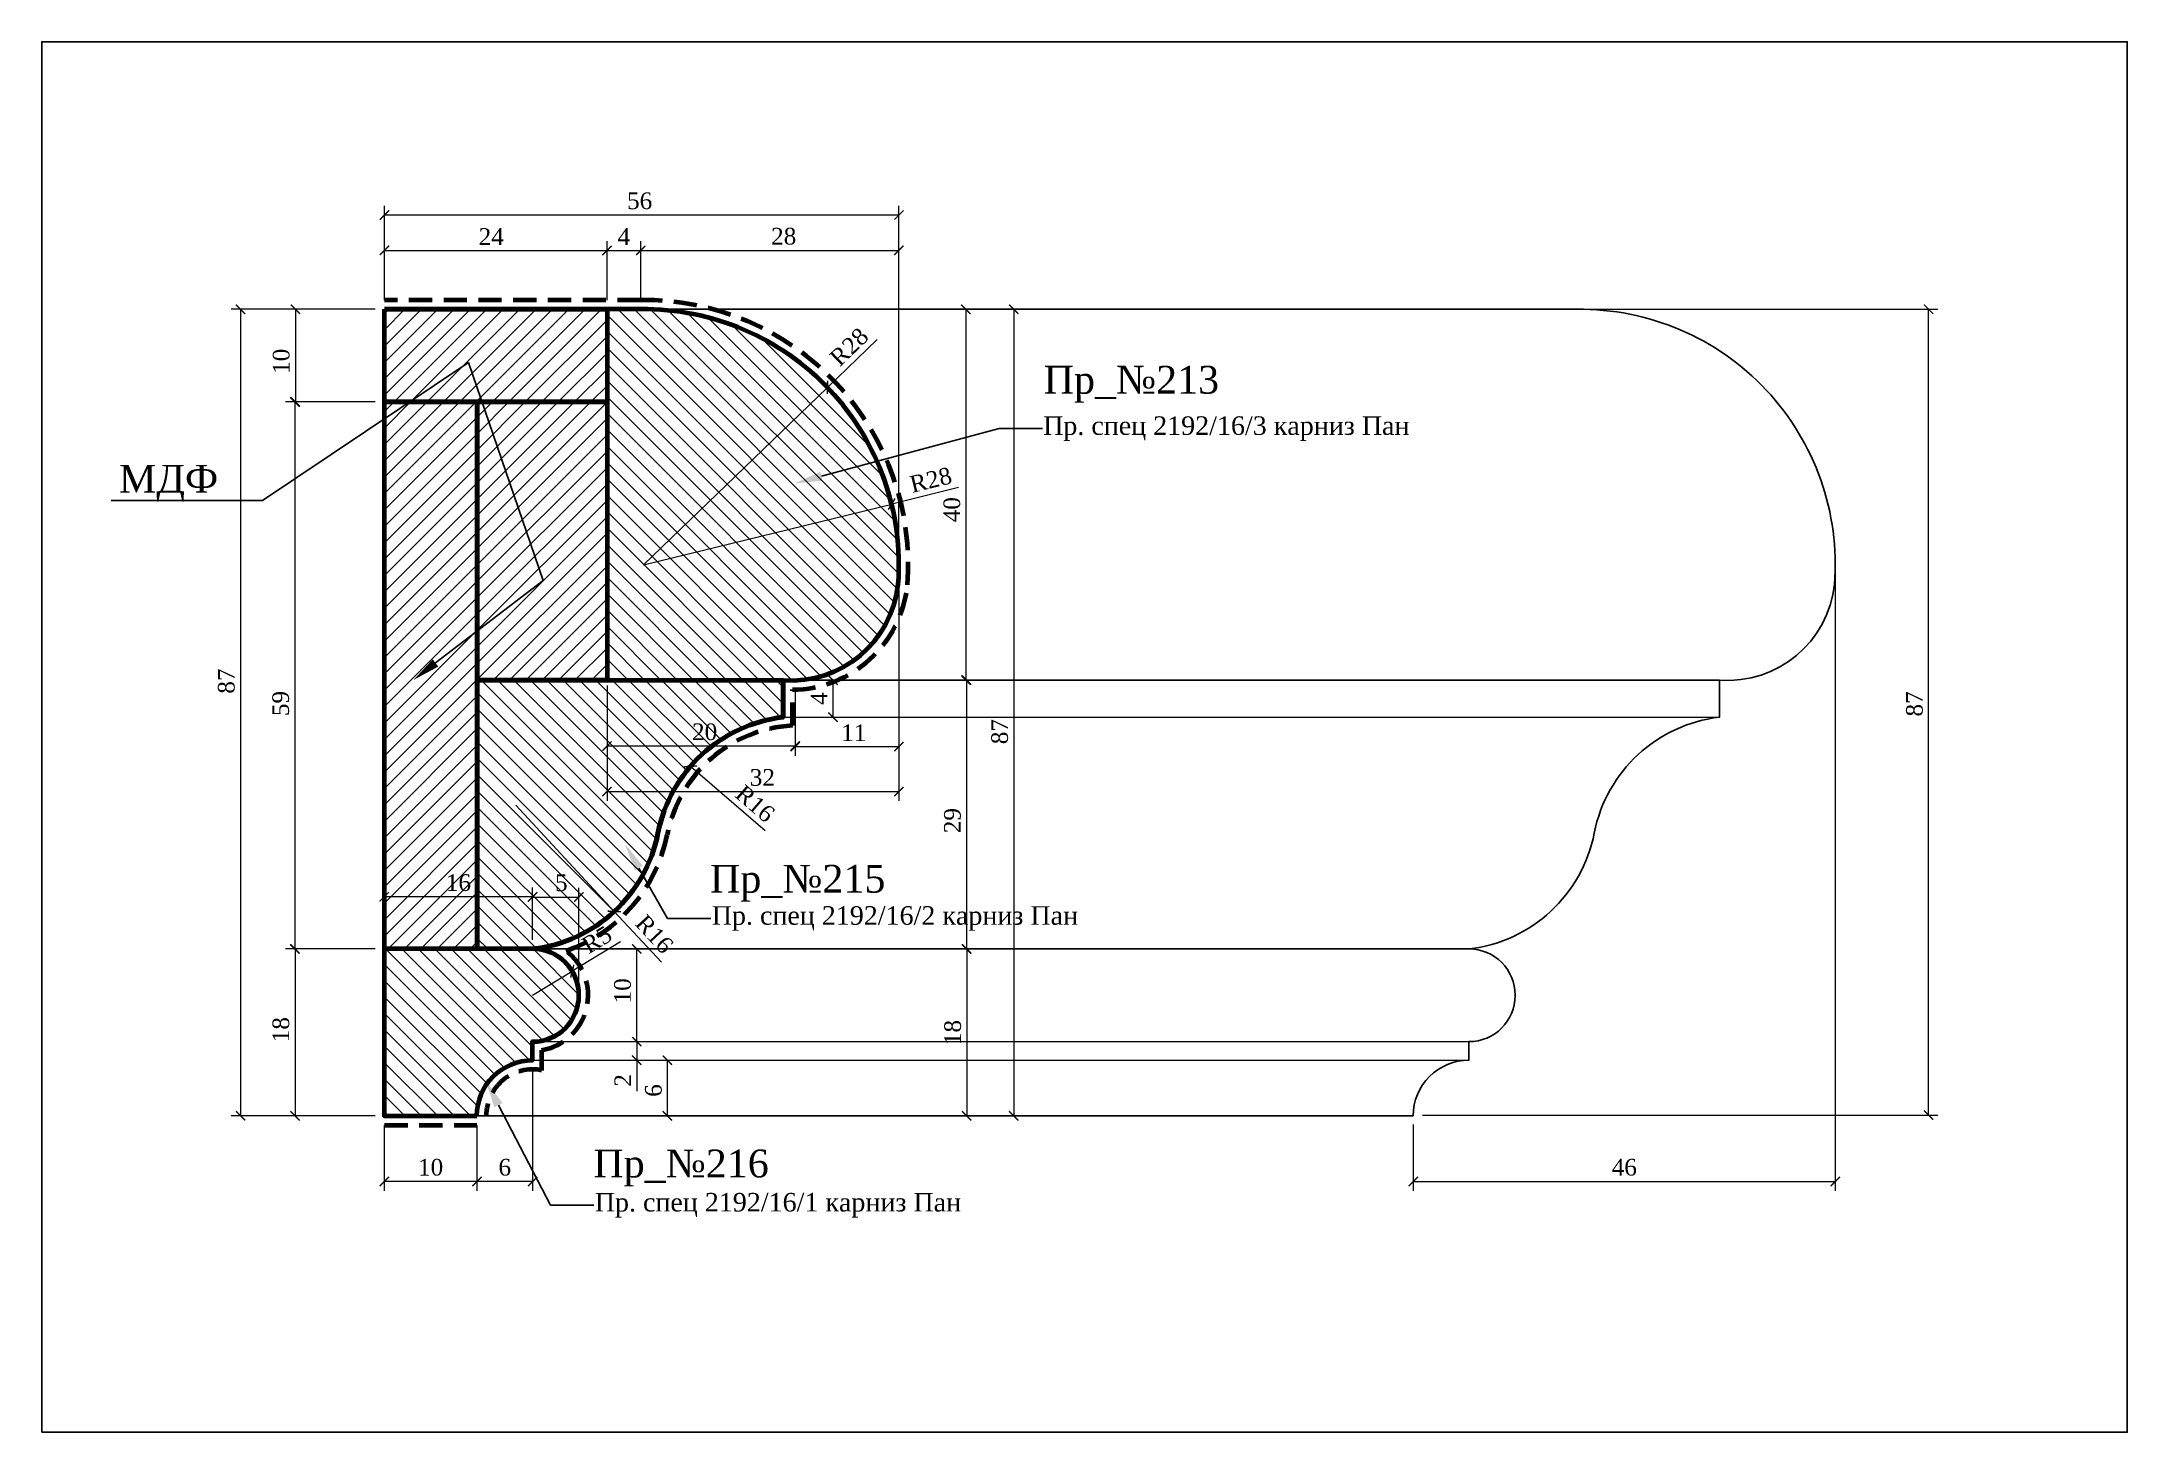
# Model space of a CAD drawing. Header units: millimetres. Extents: x 309027 to 309252, y -96089 to -95939.
import ezdxf
from ezdxf import colors
from ezdxf.entities.mleader import LeaderData, LeaderLine
from ezdxf.math import Vec2, Vec3

# ---------------------------------------------------------------- set-up
doc = ezdxf.new("R2010")
doc.units = ezdxf.units.MM
doc.header["$MEASUREMENT"] = 0
doc.linetypes.add('HIDDEN', pattern=[0.375, 0.25, -0.125])
doc.layers.add('Outside panel', color=7, linetype='Continuous', lineweight=18, true_color=0x7f5e57)
doc.layers.add('линия 15', color=7, linetype='Continuous', lineweight=15)
doc.layers.add('линия 50', color=1, linetype='Continuous', lineweight=140)
doc.layers.add('размеры в модели', color=7, linetype='Continuous')
doc.styles.add('ELECT', font='times.ttf')
doc.styles.get("Standard").update_dxf_attribs({"font": 'times.ttf'})
doc.dimstyles.new('M_1', dxfattribs={"dimtxt": 1.8, "dimasz": 1, "dimexe": 1, "dimexo": 1, "dimgap": 0.6, "dimtad": 1, "dimdec": 0, "dimdsep": 46, "dimtxsty": 'Standard', "dimblk": 'ARCHTICK', "dimcen": -5, "dimclrd": 7, "dimclre": 7, "dimclrt": 7, "dimadec": 0, "dimazin": 0, "dimtfac": 1, "dimtdec": 0, "dimtmove": 0, "dimatfit": 3, "dimfxl": 1, "dimtolj": 1, "dimtzin": 0, "dimlwd": 5, "dimlwe": 5, "dimarcsym": 0})
pattern_1 = [(45, (-330.2167, -140.9714), (-0.8838834765, 0.8838834765), [])]

msp = doc.modelspace()

# ---------------------------------------------------------------- texts
at = {"color": 5, "ltscale": 1000, "style": 'ELECT'}
for s, p in [('Пр_№213', (309135.13, -95977.08)), ('Пр_№215', (309099.13, -96030.91)), ('Пр_№216', (309086.55, -96061.62))]:
    msp.add_text(s, height=3, dxfattribs=at).set_placement(p)

# ---------------------------------------------------------------- blocks, each defined once
blk = doc.blocks.new('_ArchTick')
at = {"color": 0, "linetype": 'ByBlock', "const_width": 0.15}
blk.add_lwpolyline([(-0.5, -0.5), (0.5, 0.5)], dxfattribs=at)
blk = doc.blocks.new('*D30')
at = {"color": 7, "lineweight": 5, "ltscale": 1000, "transparency": 16777216}
for p, q in [((309193.97, -95967.98), (309231.6, -95967.98)), ((309230.6, -96054.9), (309230.6, -95967.98)), ((309176, -96054.9), (309231.6, -96054.9))]:
    blk.add_line(p, q, dxfattribs=at)
at = {"layer": 'Defpoints', "color": 0, "ltscale": 1000, "transparency": 16777216}
for p in [(309192.97, -95967.98), (309230.6, -95967.98), (309175, -96054.9)]:
    blk.add_point(p, dxfattribs=at)
at = {"color": 7, "lineweight": 5, "ltscale": 1000, "transparency": 16777216}
for p, rotation in [((309230.6, -95967.98), 90), ((309230.6, -96054.9), 270)]:
    blk.add_blockref('_ArchTick', p, dxfattribs=dict(at, rotation=rotation))
at = {"color": 7, "ltscale": 1000, "transparency": 16777216, "insert": (309229.08, -96010.55), "char_height": 1.8, "attachment_point": 5, "rotation": 90}
blk.add_mtext('\\A1;87', dxfattribs=at)
blk = doc.blocks.new('*D29')
at = {"color": 7, "lineweight": 5, "ltscale": 1000, "transparency": 16777216}
for p, q in [((309220.53, -95996.54), (309220.53, -96063.06)), ((309175, -96055.9), (309175, -96063.06)), ((309175, -96062.06), (309220.53, -96062.06))]:
    blk.add_line(p, q, dxfattribs=at)
at = {"layer": 'Defpoints', "color": 0, "ltscale": 1000, "transparency": 16777216}
for p in [(309220.53, -95995.54), (309175, -96054.9), (309220.53, -96062.06)]:
    blk.add_point(p, dxfattribs=at)
at = {"color": 7, "lineweight": 5, "ltscale": 1000, "transparency": 16777216, "rotation": 180}
blk.add_blockref('_ArchTick', (309175, -96062.06), dxfattribs=at)
at = {"color": 7, "lineweight": 5, "ltscale": 1000, "transparency": 16777216}
blk.add_blockref('_ArchTick', (309220.53, -96062.06), dxfattribs=at)
at = {"color": 7, "ltscale": 1000, "transparency": 16777216, "insert": (309197.77, -96060.54), "char_height": 1.8, "attachment_point": 5}
blk.add_mtext('\\A1;46', dxfattribs=at)
blk = doc.blocks.new('*D28')
at = {"layer": 'Defpoints', "color": 0, "ltscale": 1000, "transparency": 16777216}
for p in [(309064.02, -95967.98), (309048.48, -96054.98), (309064.02, -96054.98)]:
    blk.add_point(p, dxfattribs=at)
at = {"layer": 'линия 15', "color": 7, "lineweight": 5, "ltscale": 1000, "transparency": 16777216}
for p, q in [((309063.02, -95967.98), (309047.48, -95967.98)), ((309048.48, -95967.98), (309048.48, -96054.98)), ((309063.02, -96054.98), (309047.48, -96054.98))]:
    blk.add_line(p, q, dxfattribs=at)
for p, rotation in [((309048.48, -95967.98), 90), ((309048.48, -96054.98), 270)]:
    blk.add_blockref('_ArchTick', p, dxfattribs=dict(at, rotation=rotation))
at = {"layer": 'линия 15', "color": 7, "ltscale": 1000, "transparency": 16777216, "insert": (309046.96, -96008.09), "char_height": 1.8, "attachment_point": 5, "rotation": 90}
blk.add_mtext('\\A1;87', dxfattribs=at)
blk = doc.blocks.new('*D27')
at = {"layer": 'Defpoints', "color": 0, "ltscale": 1000, "transparency": 16777216}
for p in [(309088.02, -95967.98), (309074.03, -96054.98), (309131.9, -96054.98)]:
    blk.add_point(p, dxfattribs=at)
at = {"layer": 'линия 15', "color": 7, "lineweight": 5, "ltscale": 1000, "transparency": 16777216}
for p, q in [((309089.02, -95967.98), (309132.9, -95967.98)), ((309131.9, -95967.98), (309131.9, -96054.98)), ((309075.03, -96054.98), (309132.9, -96054.98))]:
    blk.add_line(p, q, dxfattribs=at)
for p, rotation in [((309131.9, -95967.98), 90), ((309131.9, -96054.98), 270)]:
    blk.add_blockref('_ArchTick', p, dxfattribs=dict(at, rotation=rotation))
at = {"layer": 'линия 15', "color": 7, "ltscale": 1000, "transparency": 16777216, "insert": (309130.39, -96013.54), "char_height": 1.8, "attachment_point": 5, "rotation": 90}
blk.add_mtext('\\A1;87', dxfattribs=at)
blk = doc.blocks.new('*D26')
at = {"layer": 'Defpoints', "color": 0, "ltscale": 1000, "transparency": 16777216}
for p in [(309119.52, -95957.81), (309064.02, -95967.98), (309119.52, -95995.54)]:
    blk.add_point(p, dxfattribs=at)
at = {"layer": 'линия 15', "color": 7, "lineweight": 5, "ltscale": 1000, "transparency": 16777216}
for p, q in [((309064.02, -95966.98), (309064.02, -95956.81)), ((309064.02, -95957.81), (309119.52, -95957.81)), ((309119.52, -95994.54), (309119.52, -95956.81))]:
    blk.add_line(p, q, dxfattribs=at)
at = {"layer": 'линия 15', "color": 7, "lineweight": 5, "ltscale": 1000, "transparency": 16777216, "rotation": 180}
blk.add_blockref('_ArchTick', (309064.02, -95957.81), dxfattribs=at)
at = {"layer": 'линия 15', "color": 7, "lineweight": 5, "ltscale": 1000, "transparency": 16777216}
blk.add_blockref('_ArchTick', (309119.52, -95957.81), dxfattribs=at)
at = {"layer": 'линия 15', "color": 7, "ltscale": 1000, "transparency": 16777216, "insert": (309091.54, -95956.29), "char_height": 1.8, "attachment_point": 5}
blk.add_mtext('\\A1;56', dxfattribs=at)
blk = doc.blocks.new('*D25')
at = {"layer": 'Defpoints', "color": 0, "ltscale": 1000, "transparency": 16777216}
for p in [(309088.02, -95967.98), (309107.02, -96007.98), (309126.74, -96007.98)]:
    blk.add_point(p, dxfattribs=at)
at = {"layer": 'размеры в модели', "color": 7, "lineweight": 5, "ltscale": 1000, "transparency": 16777216}
for p, q in [((309089.02, -95967.98), (309127.74, -95967.98)), ((309126.74, -95967.98), (309126.74, -96007.98)), ((309108.02, -96007.98), (309127.74, -96007.98))]:
    blk.add_line(p, q, dxfattribs=at)
for p, rotation in [((309126.74, -95967.98), 90), ((309126.74, -96007.98), 270)]:
    blk.add_blockref('_ArchTick', p, dxfattribs=dict(at, rotation=rotation))
at = {"layer": 'размеры в модели', "color": 7, "ltscale": 1000, "transparency": 16777216, "insert": (309125.23, -95989.6), "char_height": 1.8, "attachment_point": 5, "rotation": 90}
blk.add_mtext('\\A1;40', dxfattribs=at)
blk = doc.blocks.new('*D24')
at = {"layer": 'Defpoints', "color": 0, "ltscale": 1000, "transparency": 16777216}
for p in [(309080.02, -96036.98), (309074.03, -96054.98), (309126.83, -96054.98)]:
    blk.add_point(p, dxfattribs=at)
at = {"layer": 'размеры в модели', "color": 7, "lineweight": 5, "ltscale": 1000, "transparency": 16777216}
for p, q in [((309081.02, -96036.98), (309127.83, -96036.98)), ((309126.83, -96036.98), (309126.83, -96054.98)), ((309075.03, -96054.98), (309127.83, -96054.98))]:
    blk.add_line(p, q, dxfattribs=at)
for p, rotation in [((309126.83, -96036.98), 90), ((309126.83, -96054.98), 270)]:
    blk.add_blockref('_ArchTick', p, dxfattribs=dict(at, rotation=rotation))
at = {"layer": 'размеры в модели', "color": 7, "ltscale": 1000, "transparency": 16777216, "insert": (309125.32, -96046), "char_height": 1.8, "attachment_point": 5, "rotation": 90}
blk.add_mtext('\\A1;18', dxfattribs=at)
blk = doc.blocks.new('*D23')
at = {"layer": 'Defpoints', "color": 0, "ltscale": 1000, "transparency": 16777216}
for p in [(309107.02, -96007.98), (309080.02, -96036.98), (309126.81, -96036.98)]:
    blk.add_point(p, dxfattribs=at)
at = {"layer": 'размеры в модели', "color": 7, "lineweight": 5, "ltscale": 1000, "transparency": 16777216}
for p, q in [((309108.02, -96007.98), (309127.81, -96007.98)), ((309126.81, -96007.98), (309126.81, -96036.98)), ((309081.02, -96036.98), (309127.81, -96036.98))]:
    blk.add_line(p, q, dxfattribs=at)
for p, rotation in [((309126.81, -96007.98), 90), ((309126.81, -96036.98), 270)]:
    blk.add_blockref('_ArchTick', p, dxfattribs=dict(at, rotation=rotation))
at = {"layer": 'размеры в модели', "color": 7, "ltscale": 1000, "transparency": 16777216, "insert": (309125.29, -96023.14), "char_height": 1.8, "attachment_point": 5, "rotation": 90}
blk.add_mtext('\\A1;29', dxfattribs=at)
blk = doc.blocks.new('*D22')
at = {"layer": 'Defpoints', "color": 0, "ltscale": 1000, "transparency": 16777216}
for p in [(309078.2, -96021.48), (309088.81, -96032.93)]:
    blk.add_point(p, dxfattribs=at)
at = {"layer": 'размеры в модели', "color": 7, "lineweight": 5, "ltscale": 1000, "transparency": 16777216}
for p in [(309078.2, -96021.48), (309093.89, -96038.42)]:
    blk.add_line(p, (309088.81, -96032.93), dxfattribs=at)
at = {"layer": 'размеры в модели', "color": 7, "lineweight": 5, "ltscale": 1000, "transparency": 16777216, "rotation": 132.7974018384636}
blk.add_blockref('_ArchTick', (309088.81, -96032.93), dxfattribs=at)
at = {"layer": 'размеры в модели', "color": 7, "ltscale": 1000, "transparency": 16777216, "insert": (309093.14, -96035.38), "char_height": 1.8, "attachment_point": 5, "rotation": 312.7974}
blk.add_mtext('\\A1;R16', dxfattribs=at)
blk = doc.blocks.new('*D21')
at = {"layer": 'Defpoints', "color": 0, "ltscale": 1000, "transparency": 16777216}
for p in [(309097.01, -96017.29), (309108.83, -96027.48)]:
    blk.add_point(p, dxfattribs=at)
at = {"layer": 'размеры в модели', "color": 7, "lineweight": 5, "ltscale": 1000, "transparency": 16777216}
blk.add_line((309105.09, -96024.25), (309097.01, -96017.29), dxfattribs=at)
at = {"layer": 'размеры в модели', "color": 7, "lineweight": 5, "ltscale": 1000, "transparency": 16777216, "rotation": 139.2594518220085}
blk.add_blockref('_ArchTick', (309097.01, -96017.29), dxfattribs=at)
at = {"layer": 'размеры в модели', "color": 7, "ltscale": 1000, "transparency": 16777216, "insert": (309104, -96021.31), "char_height": 1.8, "attachment_point": 5, "rotation": 319.2595}
blk.add_mtext('\\A1;R16', dxfattribs=at)
blk = doc.blocks.new('*D20')
at = {"layer": 'Defpoints', "color": 0, "ltscale": 1000, "transparency": 16777216}
for p in [(309107.02, -96007.98), (309107.02, -96011.98), (309112.4, -96011.98)]:
    blk.add_point(p, dxfattribs=at)
at = {"layer": 'размеры в модели', "color": 7, "lineweight": 5, "ltscale": 1000, "transparency": 16777216}
for p, q in [((309108.02, -96007.98), (309113.4, -96007.98)), ((309112.4, -96007.98), (309112.4, -96011.98)), ((309108.02, -96011.98), (309113.4, -96011.98))]:
    blk.add_line(p, q, dxfattribs=at)
for p, rotation in [((309112.4, -96007.98), 90), ((309112.4, -96011.98), 270)]:
    blk.add_blockref('_ArchTick', p, dxfattribs=dict(at, rotation=rotation))
at = {"layer": 'размеры в модели', "color": 7, "ltscale": 1000, "transparency": 16777216, "insert": (309110.9, -96009.98), "char_height": 1.8, "attachment_point": 5, "rotation": 90}
blk.add_mtext('\\A1;4', dxfattribs=at)
blk = doc.blocks.new('*D19')
at = {"layer": 'Defpoints', "color": 0, "ltscale": 1000, "transparency": 16777216}
for p in [(309084.99, -96031.38), (309079.99, -96036.98), (309084.99, -96041.98)]:
    blk.add_point(p, dxfattribs=at)
at = {"layer": 'размеры в модели', "color": 7, "lineweight": 5, "ltscale": 1000, "transparency": 16777216}
for p, q in [((309079.99, -96035.98), (309079.99, -96030.38)), ((309079.99, -96031.38), (309084.99, -96031.38)), ((309084.99, -96040.98), (309084.99, -96030.38))]:
    blk.add_line(p, q, dxfattribs=at)
at = {"layer": 'размеры в модели', "color": 7, "lineweight": 5, "ltscale": 1000, "transparency": 16777216, "rotation": 180}
blk.add_blockref('_ArchTick', (309079.99, -96031.38), dxfattribs=at)
at = {"layer": 'размеры в модели', "color": 7, "lineweight": 5, "ltscale": 1000, "transparency": 16777216}
blk.add_blockref('_ArchTick', (309084.99, -96031.38), dxfattribs=at)
at = {"layer": 'размеры в модели', "color": 7, "ltscale": 1000, "transparency": 16777216, "insert": (309083.09, -96029.86), "char_height": 1.8, "attachment_point": 5}
blk.add_mtext('\\A1;5', dxfattribs=at)
blk = doc.blocks.new('*D18')
at = {"layer": 'Defpoints', "color": 0, "ltscale": 1000, "transparency": 16777216}
for p in [(309079.99, -96048.98), (309094.54, -96048.98), (309073.99, -96054.98)]:
    blk.add_point(p, dxfattribs=at)
at = {"layer": 'размеры в модели', "color": 7, "lineweight": 5, "ltscale": 1000, "transparency": 16777216}
for p, q in [((309080.99, -96048.98), (309095.54, -96048.98)), ((309094.54, -96054.98), (309094.54, -96048.98)), ((309074.99, -96054.98), (309095.54, -96054.98))]:
    blk.add_line(p, q, dxfattribs=at)
for p, rotation in [((309094.54, -96048.98), 90), ((309094.54, -96054.98), 270)]:
    blk.add_blockref('_ArchTick', p, dxfattribs=dict(at, rotation=rotation))
at = {"layer": 'размеры в модели', "color": 7, "ltscale": 1000, "transparency": 16777216, "insert": (309093.03, -96052.25), "char_height": 1.8, "attachment_point": 5, "rotation": 90}
blk.add_mtext('\\A1;6', dxfattribs=at)
blk = doc.blocks.new('*D17')
at = {"layer": 'Defpoints', "color": 0, "ltscale": 1000, "transparency": 16777216}
for p in [(309079.99, -96036.98), (309091.22, -96036.98), (309079.99, -96046.98)]:
    blk.add_point(p, dxfattribs=at)
at = {"layer": 'размеры в модели', "color": 7, "lineweight": 5, "ltscale": 1000, "transparency": 16777216}
for p, q in [((309080.99, -96036.98), (309092.22, -96036.98)), ((309091.22, -96046.98), (309091.22, -96036.98)), ((309080.99, -96046.98), (309092.22, -96046.98))]:
    blk.add_line(p, q, dxfattribs=at)
for p, rotation in [((309091.22, -96036.98), 90), ((309091.22, -96046.98), 270)]:
    blk.add_blockref('_ArchTick', p, dxfattribs=dict(at, rotation=rotation))
at = {"layer": 'размеры в модели', "color": 7, "ltscale": 1000, "transparency": 16777216, "insert": (309089.7, -96041.5), "char_height": 1.8, "attachment_point": 5, "rotation": 90}
blk.add_mtext('\\A1;10', dxfattribs=at)
blk = doc.blocks.new('*D16')
at = {"layer": 'Defpoints', "color": 0, "ltscale": 1000, "transparency": 16777216}
for p in [(309079.99, -96048.98), (309073.99, -96054.98), (309073.99, -96062.06)]:
    blk.add_point(p, dxfattribs=at)
at = {"layer": 'размеры в модели', "color": 7, "lineweight": 5, "ltscale": 1000, "transparency": 16777216}
for p, q in [((309079.99, -96049.98), (309079.99, -96063.06)), ((309073.99, -96055.98), (309073.99, -96063.06)), ((309079.99, -96062.06), (309073.99, -96062.06))]:
    blk.add_line(p, q, dxfattribs=at)
at = {"layer": 'размеры в модели', "color": 7, "lineweight": 5, "ltscale": 1000, "transparency": 16777216, "rotation": 180}
blk.add_blockref('_ArchTick', (309073.99, -96062.06), dxfattribs=at)
at = {"layer": 'размеры в модели', "color": 7, "lineweight": 5, "ltscale": 1000, "transparency": 16777216}
blk.add_blockref('_ArchTick', (309079.99, -96062.06), dxfattribs=at)
at = {"layer": 'размеры в модели', "color": 7, "ltscale": 1000, "transparency": 16777216, "insert": (309076.99, -96060.54), "char_height": 1.8, "attachment_point": 5}
blk.add_mtext('\\A1;6', dxfattribs=at)
blk = doc.blocks.new('*D15')
at = {"layer": 'Defpoints', "color": 0, "ltscale": 1000, "transparency": 16777216}
for p in [(309079.99, -96046.98), (309079.99, -96048.98), (309091.22, -96048.98)]:
    blk.add_point(p, dxfattribs=at)
at = {"layer": 'размеры в модели', "color": 7, "lineweight": 5, "ltscale": 1000, "transparency": 16777216}
for p, q in [((309080.99, -96046.98), (309092.22, -96046.98)), ((309091.22, -96046.98), (309091.22, -96048.98)), ((309080.99, -96048.98), (309092.22, -96048.98)), ((309091.22, -96048.98), (309091.22, -96052.34))]:
    blk.add_line(p, q, dxfattribs=at)
for p, rotation in [((309091.22, -96046.98), 90), ((309091.22, -96048.98), 270)]:
    blk.add_blockref('_ArchTick', p, dxfattribs=dict(at, rotation=rotation))
at = {"layer": 'размеры в модели', "color": 7, "ltscale": 1000, "transparency": 16777216, "insert": (309089.72, -96051.16), "char_height": 1.8, "attachment_point": 5, "rotation": 90}
blk.add_mtext('\\A1;2', dxfattribs=at)
blk = doc.blocks.new('*D14')
at = {"layer": 'Defpoints', "color": 0, "ltscale": 1000, "transparency": 16777216}
for p in [(309084.27, -96039.38), (309079.99, -96041.98)]:
    blk.add_point(p, dxfattribs=at)
at = {"layer": 'размеры в модели', "color": 7, "lineweight": 5, "ltscale": 1000, "transparency": 16777216}
for p in [(309089.46, -96036.22), (309079.99, -96041.98)]:
    blk.add_line(p, (309084.27, -96039.38), dxfattribs=at)
at = {"layer": 'размеры в модели', "color": 7, "lineweight": 5, "ltscale": 1000, "transparency": 16777216, "rotation": 211.2868733974969}
blk.add_blockref('_ArchTick', (309084.27, -96039.38), dxfattribs=at)
at = {"layer": 'размеры в модели', "color": 7, "ltscale": 1000, "transparency": 16777216, "insert": (309086.93, -96035.99), "char_height": 1.8, "attachment_point": 5, "rotation": 31.2869}
blk.add_mtext('\\A1;R5', dxfattribs=at)
blk = doc.blocks.new('*D13')
at = {"layer": 'Defpoints', "color": 0, "ltscale": 1000, "transparency": 16777216}
for p in [(309063.99, -96031.35), (309063.99, -96036.98), (309079.99, -96036.98)]:
    blk.add_point(p, dxfattribs=at)
at = {"layer": 'размеры в модели', "color": 7, "lineweight": 5, "ltscale": 1000, "transparency": 16777216}
for p, q in [((309063.99, -96035.98), (309063.99, -96030.35)), ((309079.99, -96031.35), (309063.99, -96031.35)), ((309079.99, -96035.98), (309079.99, -96030.35))]:
    blk.add_line(p, q, dxfattribs=at)
at = {"layer": 'размеры в модели', "color": 7, "lineweight": 5, "ltscale": 1000, "transparency": 16777216, "rotation": 180}
blk.add_blockref('_ArchTick', (309063.99, -96031.35), dxfattribs=at)
at = {"layer": 'размеры в модели', "color": 7, "lineweight": 5, "ltscale": 1000, "transparency": 16777216}
blk.add_blockref('_ArchTick', (309079.99, -96031.35), dxfattribs=at)
at = {"layer": 'размеры в модели', "color": 7, "ltscale": 1000, "transparency": 16777216, "insert": (309071.99, -96029.84), "char_height": 1.8, "attachment_point": 5}
blk.add_mtext('\\A1;16', dxfattribs=at)
blk = doc.blocks.new('*D12')
at = {"layer": 'Defpoints', "color": 0, "ltscale": 1000, "transparency": 16777216}
for p in [(309063.99, -96054.98), (309073.99, -96054.98), (309063.99, -96062.06)]:
    blk.add_point(p, dxfattribs=at)
at = {"layer": 'размеры в модели', "color": 7, "lineweight": 5, "ltscale": 1000, "transparency": 16777216}
for p, q in [((309063.99, -96055.98), (309063.99, -96063.06)), ((309073.99, -96055.98), (309073.99, -96063.06)), ((309073.99, -96062.06), (309063.99, -96062.06))]:
    blk.add_line(p, q, dxfattribs=at)
at = {"layer": 'размеры в модели', "color": 7, "lineweight": 5, "ltscale": 1000, "transparency": 16777216, "rotation": 180}
blk.add_blockref('_ArchTick', (309063.99, -96062.06), dxfattribs=at)
at = {"layer": 'размеры в модели', "color": 7, "lineweight": 5, "ltscale": 1000, "transparency": 16777216}
blk.add_blockref('_ArchTick', (309073.99, -96062.06), dxfattribs=at)
at = {"layer": 'размеры в модели', "color": 7, "ltscale": 1000, "transparency": 16777216, "insert": (309068.99, -96060.54), "char_height": 1.8, "attachment_point": 5}
blk.add_mtext('\\A1;10', dxfattribs=at)
blk = doc.blocks.new('*D11')
at = {"layer": 'Defpoints', "color": 0, "ltscale": 1000, "transparency": 16777216}
for p in [(309064.02, -96036.98), (309054.36, -96054.98), (309063.99, -96054.98)]:
    blk.add_point(p, dxfattribs=at)
at = {"layer": 'размеры в модели', "color": 7, "lineweight": 5, "ltscale": 1000, "transparency": 16777216}
for p, q in [((309063.02, -96036.98), (309053.36, -96036.98)), ((309054.36, -96036.98), (309054.36, -96054.98)), ((309062.99, -96054.98), (309053.36, -96054.98))]:
    blk.add_line(p, q, dxfattribs=at)
for p, rotation in [((309054.36, -96036.98), 90), ((309054.36, -96054.98), 270)]:
    blk.add_blockref('_ArchTick', p, dxfattribs=dict(at, rotation=rotation))
at = {"layer": 'размеры в модели', "color": 7, "ltscale": 1000, "transparency": 16777216, "insert": (309052.84, -96045.69), "char_height": 1.8, "attachment_point": 5, "rotation": 90}
blk.add_mtext('\\A1;18', dxfattribs=at)
blk = doc.blocks.new('*D10')
at = {"layer": 'Defpoints', "color": 0, "ltscale": 1000, "transparency": 16777216}
for p in [(309064.02, -95977.98), (309054.34, -96036.98), (309064.02, -96036.98)]:
    blk.add_point(p, dxfattribs=at)
at = {"layer": 'размеры в модели', "color": 7, "lineweight": 5, "ltscale": 1000, "transparency": 16777216}
for p, q in [((309063.02, -95977.98), (309053.34, -95977.98)), ((309054.34, -95977.98), (309054.34, -96036.98)), ((309063.02, -96036.98), (309053.34, -96036.98))]:
    blk.add_line(p, q, dxfattribs=at)
for p, rotation in [((309054.34, -95977.98), 90), ((309054.34, -96036.98), 270)]:
    blk.add_blockref('_ArchTick', p, dxfattribs=dict(at, rotation=rotation))
at = {"layer": 'размеры в модели', "color": 7, "ltscale": 1000, "transparency": 16777216, "insert": (309052.82, -96010.51), "char_height": 1.8, "attachment_point": 5, "rotation": 90}
blk.add_mtext('\\A1;59', dxfattribs=at)
blk = doc.blocks.new('*D9')
at = {"layer": 'Defpoints', "color": 0, "ltscale": 1000, "transparency": 16777216}
for p in [(309064.02, -95967.98), (309054.4, -95977.98), (309064.02, -95977.98)]:
    blk.add_point(p, dxfattribs=at)
at = {"layer": 'размеры в модели', "color": 7, "lineweight": 5, "ltscale": 1000, "transparency": 16777216}
for p, q in [((309063.02, -95967.98), (309053.4, -95967.98)), ((309054.4, -95967.98), (309054.4, -95977.98)), ((309063.02, -95977.98), (309053.4, -95977.98))]:
    blk.add_line(p, q, dxfattribs=at)
for p, rotation in [((309054.4, -95967.98), 90), ((309054.4, -95977.98), 270)]:
    blk.add_blockref('_ArchTick', p, dxfattribs=dict(at, rotation=rotation))
at = {"layer": 'размеры в модели', "color": 7, "ltscale": 1000, "transparency": 16777216, "insert": (309052.88, -95973.59), "char_height": 1.8, "attachment_point": 5, "rotation": 90}
blk.add_mtext('\\A1;10', dxfattribs=at)
blk = doc.blocks.new('*D8')
at = {"layer": 'Defpoints', "color": 0, "ltscale": 1000, "transparency": 16777216}
for p in [(309088.02, -95961.63), (309064.02, -95967.98), (309088.02, -95967.98)]:
    blk.add_point(p, dxfattribs=at)
at = {"layer": 'размеры в модели', "color": 7, "lineweight": 5, "ltscale": 1000, "transparency": 16777216}
for p, q in [((309064.02, -95966.98), (309064.02, -95960.63)), ((309064.02, -95961.63), (309088.02, -95961.63)), ((309088.02, -95966.98), (309088.02, -95960.63))]:
    blk.add_line(p, q, dxfattribs=at)
at = {"layer": 'размеры в модели', "color": 7, "lineweight": 5, "ltscale": 1000, "transparency": 16777216, "rotation": 180}
blk.add_blockref('_ArchTick', (309064.02, -95961.63), dxfattribs=at)
at = {"layer": 'размеры в модели', "color": 7, "lineweight": 5, "ltscale": 1000, "transparency": 16777216}
blk.add_blockref('_ArchTick', (309088.02, -95961.63), dxfattribs=at)
at = {"layer": 'размеры в модели', "color": 7, "ltscale": 1000, "transparency": 16777216, "insert": (309075.53, -95960.13), "char_height": 1.8, "attachment_point": 5}
blk.add_mtext('\\A1;24', dxfattribs=at)
blk = doc.blocks.new('*D7')
at = {"layer": 'Defpoints', "color": 0, "ltscale": 1000, "transparency": 16777216}
for p in [(309119.51, -95961.63), (309091.66, -95966.91), (309119.51, -95996.21)]:
    blk.add_point(p, dxfattribs=at)
at = {"layer": 'размеры в модели', "color": 7, "lineweight": 5, "ltscale": 1000, "transparency": 16777216}
for p, q in [((309091.66, -95965.91), (309091.66, -95960.63)), ((309091.66, -95961.63), (309119.51, -95961.63)), ((309119.51, -95995.21), (309119.51, -95960.63))]:
    blk.add_line(p, q, dxfattribs=at)
at = {"layer": 'размеры в модели', "color": 7, "lineweight": 5, "ltscale": 1000, "transparency": 16777216, "rotation": 180}
blk.add_blockref('_ArchTick', (309091.66, -95961.63), dxfattribs=at)
at = {"layer": 'размеры в модели', "color": 7, "lineweight": 5, "ltscale": 1000, "transparency": 16777216}
blk.add_blockref('_ArchTick', (309119.51, -95961.63), dxfattribs=at)
at = {"layer": 'размеры в модели', "color": 7, "ltscale": 1000, "transparency": 16777216, "insert": (309107.08, -95960.11), "char_height": 1.8, "attachment_point": 5}
blk.add_mtext('\\A1;28', dxfattribs=at)
blk = doc.blocks.new('*D6')
at = {"layer": 'Defpoints', "color": 0, "ltscale": 1000, "transparency": 16777216}
for p in [(309119.52, -95996.02), (309108.33, -96009), (309119.52, -96015.16)]:
    blk.add_point(p, dxfattribs=at)
at = {"layer": 'размеры в модели', "color": 7, "lineweight": 5, "ltscale": 1000, "transparency": 16777216}
for p, q in [((309119.52, -95997.02), (309119.52, -96016.16)), ((309108.33, -96010), (309108.33, -96016.16)), ((309108.33, -96015.16), (309119.52, -96015.16))]:
    blk.add_line(p, q, dxfattribs=at)
at = {"layer": 'размеры в модели', "color": 7, "lineweight": 5, "ltscale": 1000, "transparency": 16777216, "rotation": 180}
blk.add_blockref('_ArchTick', (309108.33, -96015.16), dxfattribs=at)
at = {"layer": 'размеры в модели', "color": 7, "lineweight": 5, "ltscale": 1000, "transparency": 16777216}
blk.add_blockref('_ArchTick', (309119.52, -96015.16), dxfattribs=at)
at = {"layer": 'размеры в модели', "color": 7, "ltscale": 1000, "transparency": 16777216, "insert": (309114.64, -96013.66), "char_height": 1.8, "attachment_point": 5}
blk.add_mtext('\\A1;11', dxfattribs=at)
blk = doc.blocks.new('*D5')
at = {"layer": 'Defpoints', "color": 0, "ltscale": 1000, "transparency": 16777216}
for p in [(309118.73, -95988.99), (309091.96, -95995.54)]:
    blk.add_point(p, dxfattribs=at)
at = {"layer": 'размеры в модели', "color": 7, "lineweight": 5, "ltscale": 1000, "transparency": 16777216}
for p in [(309125.95, -95987.22), (309091.96, -95995.54)]:
    blk.add_line(p, (309118.73, -95988.99), dxfattribs=at)
at = {"layer": 'размеры в модели', "color": 7, "lineweight": 5, "ltscale": 1000, "transparency": 16777216, "rotation": 193.7505997390975}
blk.add_blockref('_ArchTick', (309118.73, -95988.99), dxfattribs=at)
at = {"layer": 'размеры в модели', "color": 7, "ltscale": 1000, "transparency": 16777216, "insert": (309122.95, -95986.39), "char_height": 1.8, "attachment_point": 5, "rotation": 13.7506}
blk.add_mtext('\\A1;R28', dxfattribs=at)
blk = doc.blocks.new('*D4')
at = {"layer": 'Defpoints', "color": 0, "ltscale": 1000, "transparency": 16777216}
for p in [(309111.8, -95976.4), (309091.96, -95995.54)]:
    blk.add_point(p, dxfattribs=at)
at = {"layer": 'размеры в модели', "color": 7, "lineweight": 5, "ltscale": 1000, "transparency": 16777216}
for p in [(309117.15, -95971.24), (309091.96, -95995.54)]:
    blk.add_line(p, (309111.8, -95976.4), dxfattribs=at)
at = {"layer": 'размеры в модели', "color": 7, "lineweight": 5, "ltscale": 1000, "transparency": 16777216, "rotation": 223.9664588538588}
blk.add_blockref('_ArchTick', (309111.8, -95976.4), dxfattribs=at)
at = {"layer": 'размеры в модели', "color": 7, "ltscale": 1000, "transparency": 16777216, "insert": (309114.14, -95972.04), "char_height": 1.8, "attachment_point": 5, "rotation": 43.9665}
blk.add_mtext('\\A1;R28', dxfattribs=at)
blk = doc.blocks.new('*D3')
at = {"layer": 'Defpoints', "color": 0, "ltscale": 1000, "transparency": 16777216}
for p in [(309088.02, -96007.98), (309108.33, -96008), (309088.02, -96015.09)]:
    blk.add_point(p, dxfattribs=at)
at = {"layer": 'размеры в модели', "color": 7, "lineweight": 5, "ltscale": 1000, "transparency": 16777216}
for p, q in [((309088.02, -96008.98), (309088.02, -96016.09)), ((309108.33, -96009), (309108.33, -96016.09)), ((309108.33, -96015.09), (309088.02, -96015.09))]:
    blk.add_line(p, q, dxfattribs=at)
at = {"layer": 'размеры в модели', "color": 7, "lineweight": 5, "ltscale": 1000, "transparency": 16777216, "rotation": 180}
blk.add_blockref('_ArchTick', (309088.02, -96015.09), dxfattribs=at)
at = {"layer": 'размеры в модели', "color": 7, "lineweight": 5, "ltscale": 1000, "transparency": 16777216}
blk.add_blockref('_ArchTick', (309108.33, -96015.09), dxfattribs=at)
at = {"layer": 'размеры в модели', "color": 7, "ltscale": 1000, "transparency": 16777216, "insert": (309098.55, -96013.57), "char_height": 1.8, "attachment_point": 5}
blk.add_mtext('\\A1;20', dxfattribs=at)
blk = doc.blocks.new('*D2')
at = {"layer": 'Defpoints', "color": 0, "ltscale": 1000, "transparency": 16777216}
for p in [(309091.66, -95961.63), (309088.02, -95967.98), (309091.66, -95967.98)]:
    blk.add_point(p, dxfattribs=at)
at = {"layer": 'размеры в модели', "color": 7, "lineweight": 5, "ltscale": 1000, "transparency": 16777216}
for p, q in [((309088.02, -95966.98), (309088.02, -95960.63)), ((309088.02, -95961.63), (309091.66, -95961.63)), ((309091.66, -95966.98), (309091.66, -95960.63))]:
    blk.add_line(p, q, dxfattribs=at)
at = {"layer": 'размеры в модели', "color": 7, "lineweight": 5, "ltscale": 1000, "transparency": 16777216, "rotation": 180}
blk.add_blockref('_ArchTick', (309088.02, -95961.63), dxfattribs=at)
at = {"layer": 'размеры в модели', "color": 7, "lineweight": 5, "ltscale": 1000, "transparency": 16777216}
blk.add_blockref('_ArchTick', (309091.66, -95961.63), dxfattribs=at)
at = {"layer": 'размеры в модели', "color": 7, "ltscale": 1000, "transparency": 16777216, "insert": (309089.84, -95960.13), "char_height": 1.8, "attachment_point": 5}
blk.add_mtext('\\A1;4', dxfattribs=at)
blk = doc.blocks.new('*D1')
at = {"layer": 'Defpoints', "color": 0, "ltscale": 1000, "transparency": 16777216}
for p in [(309119.52, -95996.02), (309088.02, -96007.55), (309119.52, -96020.01)]:
    blk.add_point(p, dxfattribs=at)
at = {"layer": 'размеры в модели', "color": 7, "lineweight": 5, "ltscale": 1000, "transparency": 16777216}
for p, q in [((309119.52, -95997.02), (309119.52, -96021.01)), ((309088.02, -96008.55), (309088.02, -96021.01)), ((309088.02, -96020.01), (309119.52, -96020.01))]:
    blk.add_line(p, q, dxfattribs=at)
at = {"layer": 'размеры в модели', "color": 7, "lineweight": 5, "ltscale": 1000, "transparency": 16777216, "rotation": 180}
blk.add_blockref('_ArchTick', (309088.02, -96020.01), dxfattribs=at)
at = {"layer": 'размеры в модели', "color": 7, "lineweight": 5, "ltscale": 1000, "transparency": 16777216}
blk.add_blockref('_ArchTick', (309119.52, -96020.01), dxfattribs=at)
at = {"layer": 'размеры в модели', "color": 7, "ltscale": 1000, "transparency": 16777216, "insert": (309104.78, -96018.49), "char_height": 1.8, "attachment_point": 5}
blk.add_mtext('\\A1;32', dxfattribs=at)

# ---------------------------------------------------------------- dimensions: what is measured, and where the dimension line sits
at = {"color": 7, "ltscale": 1000}
dim = msp.add_linear_dim(base=(309230.6, -95967.98), p1=(309175, -96054.9), p2=(309192.97, -95967.98), angle=90, dimstyle='M_1', dxfattribs=at)
dim.commit()
dim.dimension.update_dxf_attribs({"geometry": '*D30', "text_midpoint": (309230.6, -96010.55), "dimtype": 128})
at = {"color": 5, "ltscale": 1000}
dim = msp.add_linear_dim(base=(309220.53, -96062.06), p1=(309175, -96054.9), p2=(309220.53, -95995.54), dimstyle='M_1', dxfattribs=at)
dim.commit()
dim.dimension.update_dxf_attribs({"geometry": '*D29', "text_midpoint": (309197.77, -96062.06), "dimtype": 128})
at = {"layer": 'линия 15', "color": 7, "ltscale": 1000}
dim = msp.add_linear_dim(base=(309119.5226, -95957.806), p1=(309064.0183, -95967.9777), p2=(309119.5226, -95995.5361), dimstyle='M_1', dxfattribs=at)
dim.commit()
dim.dimension.update_dxf_attribs({"geometry": '*D26', "text_midpoint": (309091.5375, -95957.806), "dimtype": 128})
for base, p1, p2, picture, middle in [((309048.48, -96054.98), (309064.02, -95967.98), (309064.02, -96054.98), '*D28', (309048.48, -96008.09)), ((309131.9, -96054.98), (309088.02, -95967.98), (309074.03, -96054.98), '*D27', (309131.9, -96013.54))]:
    dim = msp.add_linear_dim(base=base, p1=p1, p2=p2, angle=90, dimstyle='M_1', dxfattribs=at)
    dim.commit()
    dim.dimension.update_dxf_attribs({"geometry": picture, "text_midpoint": middle, "dimtype": 128})
at = {"layer": 'размеры в модели', "color": 5, "ltscale": 1000}
for base, p1, p2, picture, middle in [((309088.02, -95961.63), (309064.02, -95967.98), (309088.02, -95967.98), '*D8', (309075.53, -95961.63)), ((309091.66, -95961.63), (309088.02, -95967.98), (309091.66, -95967.98), '*D2', (309089.84, -95961.63)), ((309119.51, -95961.63), (309091.66, -95966.91), (309119.51, -95996.21), '*D7', (309107.08, -95961.63)), ((309119.51835, -96020.00613), (309088.01825, -96007.55305), (309119.51835, -95996.02296), '*D1', (309104.77634, -96020.00613)), ((309119.52, -96015.16), (309108.33, -96009), (309119.52, -95996.02), '*D6', (309114.64, -96015.16)), ((309088.02, -96015.09), (309108.33, -96008), (309088.02, -96007.98), '*D3', (309098.55, -96015.09)), ((309084.99, -96031.38), (309079.99, -96036.98), (309084.99, -96041.98), '*D19', (309083.09, -96031.38))]:
    dim = msp.add_linear_dim(base=base, p1=p1, p2=p2, dimstyle='M_1', dxfattribs=at)
    dim.commit()
    dim.dimension.update_dxf_attribs({"geometry": picture, "text_midpoint": middle, "dimtype": 128})
for base, p1, p2, picture, middle in [((309054.4, -95977.98), (309064.02, -95967.98), (309064.02, -95977.98), '*D9', (309054.4, -95973.59)), ((309126.74, -96007.98), (309088.02, -95967.98), (309107.02, -96007.98), '*D25', (309126.74, -95989.6)), ((309054.34, -96036.98), (309064.02, -95977.98), (309064.02, -96036.98), '*D10', (309054.34, -96010.51)), ((309126.81, -96036.98), (309107.02, -96007.98), (309080.02, -96036.98), '*D23', (309126.81, -96023.14)), ((309054.36, -96054.98), (309064.02, -96036.98), (309063.99, -96054.98), '*D11', (309054.36, -96045.69)), ((309126.83, -96054.98), (309080.02, -96036.98), (309074.03, -96054.98), '*D24', (309126.83, -96046)), ((309091.22, -96036.98), (309079.99, -96046.98), (309079.99, -96036.98), '*D17', (309091.22, -96041.5)), ((309094.54, -96048.98), (309073.99, -96054.98), (309079.99, -96048.98), '*D18', (309094.54, -96052.25))]:
    dim = msp.add_linear_dim(base=base, p1=p1, p2=p2, angle=90, dimstyle='M_1', dxfattribs=at)
    dim.commit()
    dim.dimension.update_dxf_attribs({"geometry": picture, "text_midpoint": middle, "dimtype": 128})
for center, mpoint, picture, middle in [((309091.96, -95995.54), (309111.8, -95976.4), '*D4', (309114.14, -95972.04)), ((309091.96, -95995.54), (309118.73, -95988.99), '*D5', (309122.95, -95986.39)), ((309078.2, -96021.48), (309088.81, -96032.93), '*D22', (309093.14, -96035.38)), ((309079.99, -96041.98), (309084.27, -96039.38), '*D14', (309086.93, -96035.99))]:
    dim = msp.add_radius_dim(center=center, mpoint=mpoint, dimstyle='M_1', dxfattribs=at)
    dim.commit()
    dim.dimension.update_dxf_attribs({"geometry": picture, "text_midpoint": middle})
for base, p1, p2, picture, middle in [((309112.4, -96011.98), (309107.02, -96007.98), (309107.02, -96011.98), '*D20', (309110.9, -96009.98)), ((309091.22, -96048.98), (309079.99, -96046.98), (309079.99, -96048.98), '*D15', (309089.72, -96051.16))]:
    dim = msp.add_linear_dim(base=base, p1=p1, p2=p2, angle=90, dimstyle='M_1', dxfattribs=at)
    dim.commit()
    dim.dimension.update_dxf_attribs({"geometry": picture, "text_midpoint": middle})
dim = msp.add_radius_dim(center=(309108.83, -96027.48), mpoint=(309097.01, -96017.29), dimstyle='M_1', dxfattribs=at)
dim.commit()
dim.dimension.update_dxf_attribs({"geometry": '*D21', "text_midpoint": (309103.01, -96022.46), "dimtype": 132})
for base, p1, p2, picture, middle in [((309063.99, -96031.35), (309079.99, -96036.98), (309063.99, -96036.98), '*D13', (309071.99, -96029.84)), ((309073.99, -96062.06), (309079.99, -96048.98), (309073.99, -96054.98), '*D16', (309076.99, -96060.54)), ((309063.99, -96062.06), (309073.99, -96054.98), (309063.99, -96054.98), '*D12', (309068.99, -96060.54))]:
    dim = msp.add_linear_dim(base=base, p1=p1, p2=p2, dimstyle='M_1', dxfattribs=at)
    dim.commit()
    dim.dimension.update_dxf_attribs({"geometry": picture, "text_midpoint": middle})

# ---------------------------------------------------------------- hatches: boundary and pattern name
at = {"layer": 'Outside panel', "ltscale": 1000}
h = msp.add_hatch(dxfattribs=at)
h.set_pattern_fill('ANSI31', color=5, scale=10)
h.set_pattern_definition(pattern_1)
h.paths.add_polyline_path([(309088.02, -95967.98), (309064.02, -95967.98), (309064.02, -95977.98), (309088.02, -95977.98)])
h = msp.add_hatch(dxfattribs=at)
h.set_pattern_fill('ANSI31', color=256, scale=10, angle=90)
h.set_pattern_definition([(135, (-2669.095, 3334.7584), (-0.8838834765, -0.8838834765), [])])
h.paths.add_polyline_path([(309091.66, -95967.98), (309088.02, -95967.98), (309088.02, -96007.98), (309107.02, -96007.98, 0.405505), (309119.44, -95997.63, 0.439981)])
h = msp.add_hatch(dxfattribs=at)
h.set_pattern_fill('ANSI31', color=5, scale=10)
h.set_pattern_definition(pattern_1)
h.paths.add_polyline_path([(309074.02, -95977.98), (309064.02, -95977.98), (309064.02, -96036.98), (309074.02, -96036.98)])
h = msp.add_hatch(dxfattribs=at)
h.set_pattern_fill('ANSI31', color=5, scale=10)
h.set_pattern_definition(pattern_1)
h.paths.add_polyline_path([(309088.02, -95977.98), (309074.02, -95977.98), (309074.02, -96007.98), (309088.02, -96007.98)])
h = msp.add_hatch(dxfattribs=at)
h.set_pattern_fill('ANSI31', color=256, scale=10, angle=90)
h.set_pattern_definition([(135, (-2640.2681, 3302.4621), (-0.8838834765, -0.8838834765), [])])
h.paths.add_polyline_path([(309107.02, -96007.98), (309074.02, -96007.98), (309074.02, -96036.98), (309080.02, -96036.98, 0.326114), (309093.52, -96024.48, -0.326111), (309107.02, -96011.98)])
h = msp.add_hatch(dxfattribs=at)
h.set_pattern_fill('ANSI31', color=256, scale=10, angle=90)
h.set_pattern_definition([(135, (-2613.9843, 3279.2862), (-0.8838834765, -0.8838834765), [])])
h.paths.add_polyline_path([(309079.99, -96036.98, -1), (309079.99, -96046.98), (309079.99, -96048.98, 0.414212), (309073.99, -96054.98), (309063.99, -96054.98), (309063.99, -96036.98)])

# ---------------------------------------------------------------- linework, layer by layer
at = {"color": 7}
for p, q in [((309107.02, -96007.98), (309208.03, -96007.98)), ((309079.99, -96036.98), (309181, -96036.98))]:
    msp.add_line(p, q, dxfattribs=at)
at = {"linetype": 'Continuous', "lineweight": 15}
for p, q in [((309107.02, -96011.98), (309208.03, -96011.98)), ((309079.99, -96046.98), (309181, -96046.98)), ((309079.99, -96048.98), (309181, -96048.98))]:
    msp.add_line(p, q, dxfattribs=at)
at = {"color": 6, "ltscale": 1000}
msp.add_lwpolyline([(309027.03, -96089.12), (309252.03, -96089.12), (309252.03, -95939.12), (309027.03, -95939.12)], close=True, dxfattribs=at)
at = {"color": 7}
msp.add_lwpolyline([(309175, -96054.98, -0.414214), (309181, -96048.98), (309181, -96046.98, 0.99924), (309181.01, -96036.98), (309181.03, -96036.98, 0.326115), (309194.53, -96024.48, -0.32611), (309208.03, -96011.98), (309208.03, -96007.98, 0.405505), (309220.45, -95997.63, 0.439981), (309192.66, -95967.98), (309088.02, -95967.98)], format="xyb", dxfattribs=at)
msp.add_lwpolyline([(309074.03, -96054.98), (309175, -96054.98)], dxfattribs=at)
at = {"layer": 'линия 50', "color": 1, "linetype": 'HIDDEN', "ltscale": 10, "true_color": 0xff0909}
msp.add_lwpolyline([(309074.99, -96054.98, -0.474499), (309080.99, -96050.08), (309080.99, -96047.89, 0.658508), (309083.6, -96037.18, 0.267759), (309094.5, -96024.67, -0.342997), (309108.02, -96012.89), (309108.02, -96009.01, 0.381191), (309120.44, -95997.72, 0.440076), (309091.65, -95966.98), (309064.02, -95966.98)], format="xyb", dxfattribs=at)
at = {"layer": 'линия 50', "color": 7}
for points in [[(309073.99, -96054.98, -0.414214), (309079.99, -96048.98), (309079.99, -96046.98, 0.99924), (309080, -96036.98), (309080.02, -96036.98, 0.326115), (309093.52, -96024.48, -0.32611), (309107.02, -96011.98), (309107.02, -96007.98, 0.405505), (309119.44, -95997.63, 0.439981), (309091.66, -95967.98), (309064.02, -95967.98)], [(309107.02, -96007.98), (309107.02, -96011.98, 0.32611), (309093.52, -96024.48, -0.326115), (309080.02, -96036.98), (309074.02, -96036.98), (309074.02, -96007.98), (309107.02, -96007.98)], [(309073.99, -96054.98, -0.414214), (309079.99, -96048.98), (309079.99, -96046.98, 1), (309079.99, -96036.98), (309063.99, -96036.98), (309063.99, -96054.98), (309073.99, -96054.98)]]:
    msp.add_lwpolyline(points, format="xyb", dxfattribs=at)
for points in [[(309064.02, -95967.98), (309088.02, -95967.98), (309088.02, -95977.98), (309064.02, -95977.98)], [(309064.02, -95977.98), (309074.02, -95977.98), (309074.02, -96036.98), (309064.02, -96036.98)], [(309074.02, -95977.98), (309088.02, -95977.98), (309088.02, -96007.98), (309074.02, -96007.98)]]:
    msp.add_lwpolyline(points, close=True, dxfattribs=at)
msp.add_lwpolyline([(309119.44, -95997.63, 0.439981), (309091.66, -95967.98), (309088.02, -95967.98), (309088.02, -96007.98), (309107.02, -96007.98, 0.405505)], format="xyb", close=True, dxfattribs=at)
at = {"layer": 'линия 50', "color": 1, "linetype": 'HIDDEN', "ltscale": 10, "true_color": 0xff0909}
msp.add_lwpolyline([(309064.02, -96055.98), (309073.99, -96055.98)], dxfattribs=at)

msp.set_redraw_order([(e.dxf.handle, doc.entitydb.next_handle()) for e in msp.query("TEXT MTEXT ATTDEF DIMENSION ARC_DIMENSION")])  # texts and dimensions are drawn at this point

# ---------------------------------------------------------------- leaders
at = {"color": 7, "ltscale": 1000}
ml = msp.add_multileader_mtext('Standard', dxfattribs=at)
ml.set_content('\\A1;Пр. спец 2192/16/3 карниз Пан', color=7)
ml.set_leader_properties()
ml.build(insert=Vec2(0, 0))
ml.multileader.update_dxf_attribs({"text_right_attachment_type": 6, "dogleg_length": 0.36, "arrow_head_size": 3})
ctx = ml.context
ctx.base_point, ctx.char_height, ctx.arrow_head_size, ctx.landing_gap_size, ctx.plane_origin = Vec3(309134.98, -95980.84), 2, 3, 0.09, Vec3(309097.8, -96002.78)
ctx.right_attachment = 6
notes = []
notes.append((ctx, [(1, (1, 1, 0), (309130.31, -95980.84), (1, 0), 4.68, [(0, [(309108.25, -95986.77)], 0, [])])]))
ctx.mtext.insert, ctx.mtext.flow_direction = Vec3(309135.07, -95979.53), 5
at = {"layer": 'размеры в модели', "color": 7, "ltscale": 1000}
ml = msp.add_multileader_mtext('Standard', dxfattribs=at)
ml.set_content('\\A1;МДФ  ', color=7)
ml.set_leader_properties()
ml.build(insert=Vec2(0, 0))
ml.multileader.update_dxf_attribs({"text_right_attachment_type": 6, "dogleg_length": 0.36, "arrow_head_size": 3})
ctx = ml.context
ctx.base_point, ctx.char_height, ctx.arrow_head_size, ctx.landing_gap_size, ctx.plane_origin = Vec3(309035.76, -95986.69), 3, 3, 0.09, Vec3(309057.15, -96015.12)
ctx.right_attachment, ctx.text_align_type = 6, 2
notes.append((ctx, [(0, (1, 1, 0), (309050.84, -95988.61), (-1, 0), 4.68, [(2, [(309067.14, -96007.96), (309081.13, -95997.23), (309073.09, -95973.72)], 0, [])])]))
ctx.mtext.insert, ctx.mtext.alignment, ctx.mtext.flow_direction = Vec3(309046.07, -95984.76), 3, 5
ml = msp.add_multileader_mtext('Standard', dxfattribs=at)
ml.set_content('\\A1;Пр. спец 2192/16/2 карниз Пан', color=7)
ml.set_leader_properties()
ml.build(insert=Vec2(0, 0))
ml.multileader.update_dxf_attribs({"text_right_attachment_type": 6, "dogleg_length": 0.36, "arrow_head_size": 3})
ctx = ml.context
ctx.base_point, ctx.char_height, ctx.arrow_head_size, ctx.landing_gap_size, ctx.plane_origin = Vec3(309099.23, -96033.69), 2, 3, 0.09, Vec3(309062.05, -96055.62)
ctx.right_attachment = 6
notes.append((ctx, [(1, (1, 1, 0), (309094.55, -96033.69), (1, 0), 4.68, [(0, [(309089.95, -96025.65)], 0, [])])]))
ctx.mtext.insert, ctx.mtext.flow_direction = Vec3(309099.32, -96032.37), 5
ml = msp.add_multileader_mtext('Standard', dxfattribs=at)
ml.set_content('\\A1;Пр. спец 2192/16/1 карниз Пан', color=7)
ml.set_leader_properties()
ml.build(insert=Vec2(0, 0))
ml.multileader.update_dxf_attribs({"text_right_attachment_type": 6, "dogleg_length": 0.36, "arrow_head_size": 3})
ctx = ml.context
ctx.base_point, ctx.char_height, ctx.arrow_head_size, ctx.landing_gap_size, ctx.plane_origin = Vec3(309086.61, -96064.62), 2, 3, 0.09, Vec3(309049.42, -96086.56)
ctx.right_attachment = 6
notes.append((ctx, [(1, (1, 1, 0), (309081.93, -96064.62), (1, 0), 4.68, [(0, [(309074.92, -96051.17)], 0, [])])]))
ctx.mtext.insert, ctx.mtext.flow_direction = Vec3(309086.7, -96063.3), 5
for ctx, leaders in notes:
    for number, flags, end, landing, length, lines in leaders:
        leader = LeaderData()
        leader.index, (leader.has_last_leader_line, leader.has_dogleg_vector, leader.attachment_direction) = number, flags
        leader.last_leader_point, leader.dogleg_vector, leader.dogleg_length = Vec3(end), Vec3(landing), length
        for number, points, colour, breaks in lines:
            line = LeaderLine()
            line.index, line.vertices, line.color, line.breaks = number, Vec3.list(points), colors.encode_raw_color(colour), breaks
            leader.lines.append(line)
        ctx.leaders.append(leader)

doc.saveas('drawing.dxf')
